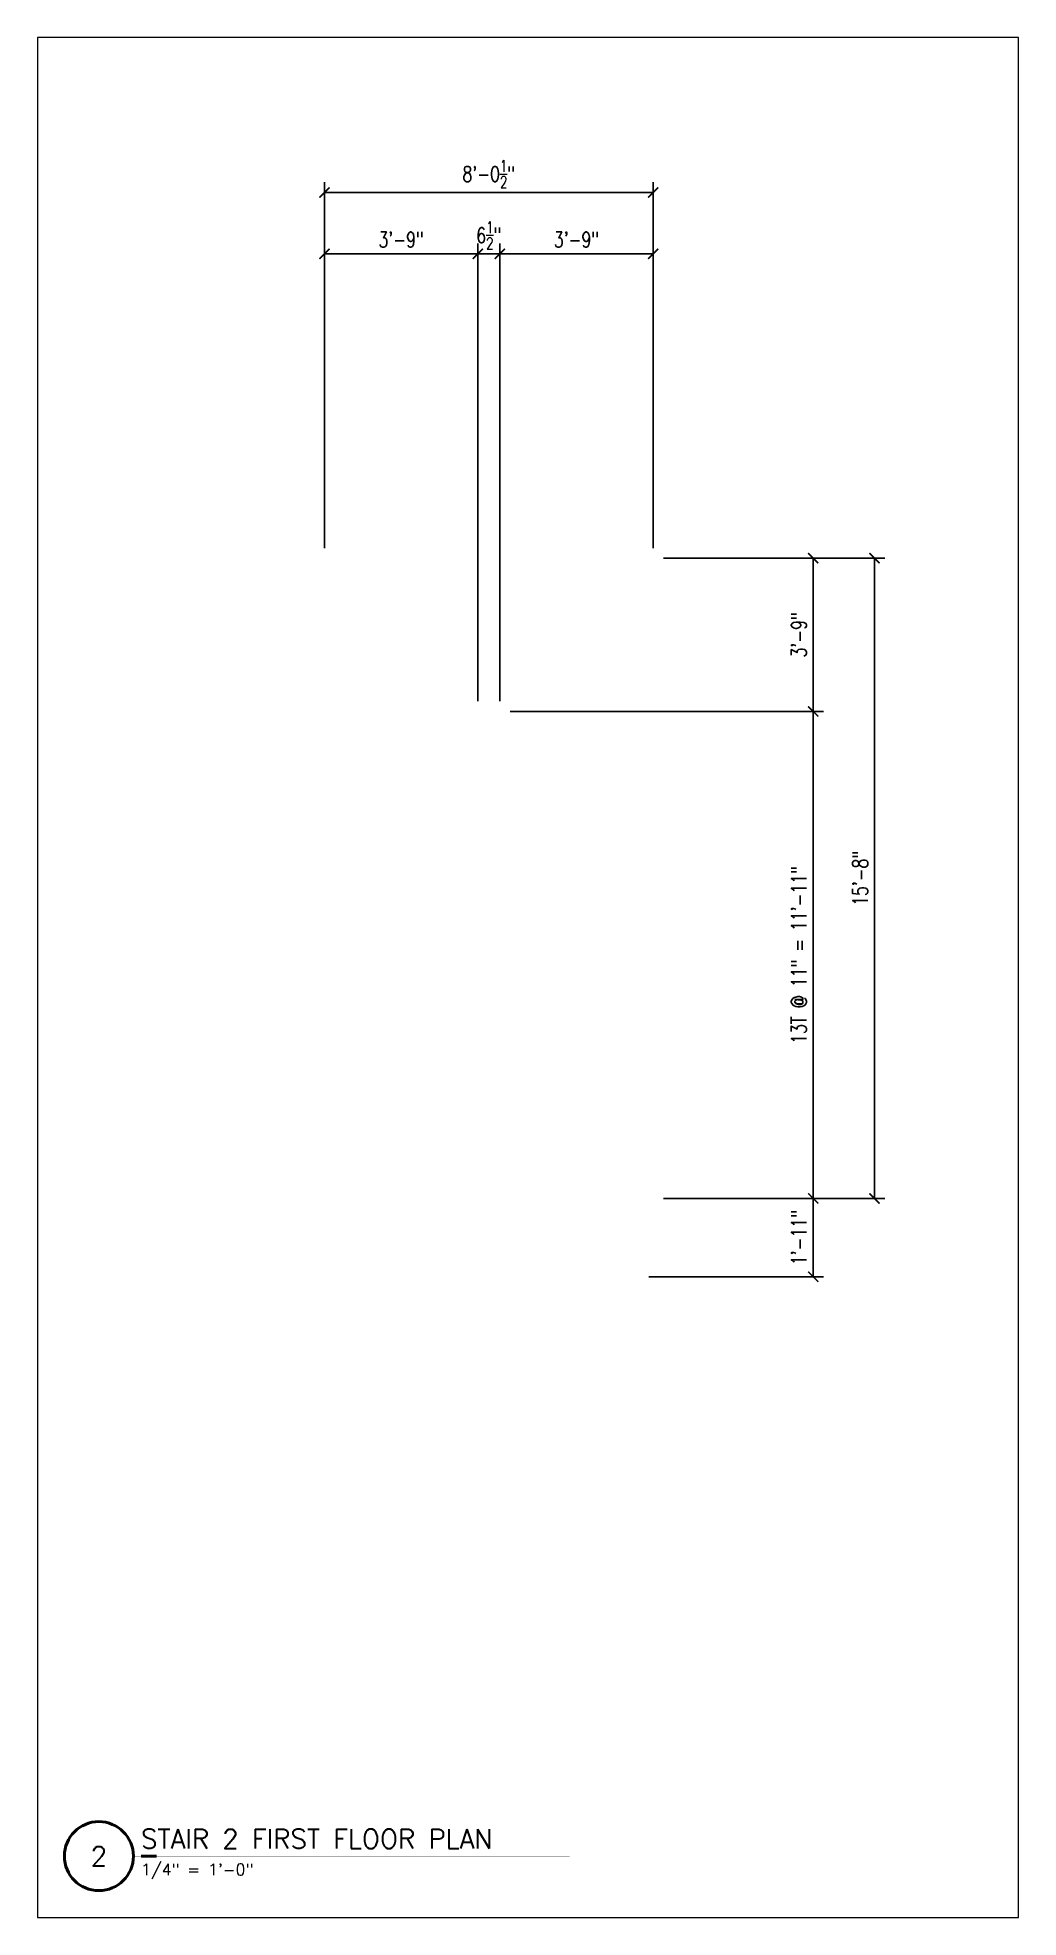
# Model space of a CAD drawing. Header units: inches. Extents: x 267 to 2136, y 549 to 1290.
# Drawn here: x 1848 to 2136, y 549 to 1101 of the extents above; entities that cross this region are included whole.
import ezdxf
from ezdxf.enums import TextEntityAlignment as Align

# ---------------------------------------------------------------- set-up
doc = ezdxf.new("R2010")
doc.units = ezdxf.units.IN
doc.header["$LTSCALE"] = 0.5
doc.header["$MEASUREMENT"] = 0
doc.layers.get('0').update_dxf_attribs({"lineweight": 18})
doc.layers.get('Defpoints').update_dxf_attribs({"color": 140, "lineweight": 18})
doc.layers.add('A-Anno-Dims', color=211, linetype='Continuous', lineweight=18)
doc.layers.add('G-Anno-Ttlb', color=213, linetype='Continuous', lineweight=50)
doc.layers.add('A-Anno-Titl-Nplt', color=140, linetype='Continuous', lineweight=18, plot=False)
doc.styles.add('Arch-Dim', font='romans.shx', dxfattribs={"width": 0.75})
doc.styles.add('RomanS', font='romans.shx')
doc.dimstyles.new('Aec-Arch-I-96', dxfattribs={"dimscale": 96, "dimtxt": 0.09375, "dimasz": 0.0625, "dimexe": 0.0625, "dimexo": 0.0625, "dimgap": 0.03125, "dimtad": 1, "dimdec": 4, "dimzin": 3, "dimdsep": 46, "dimlunit": 4, "dimtxsty": 'Arch-Dim', "dimblk": 'ARCHTICK', "dimcen": 0.09375, "dimazin": 2, "dimtfac": 0.75, "dimtdec": 4, "dimtix": 1, "dimtmove": 2, "dimatfit": 2, "dimfxl": 1, "dimtolj": 1, "dimtzin": 0, "dimarcsym": 0})

msp = doc.modelspace()

# ---------------------------------------------------------------- blocks, each defined once
blk = doc.blocks.new('Anno_Title_A1')
at = {"color": 0, "linetype": 'ByBlock', "lineweight": -2}
blk.add_circle((0, 0), 2.25, dxfattribs=at)
blk.add_circle((0, 0), 2.25, dxfattribs=at)
at = {"color": 0, "linetype": 'ByBlock', "lineweight": -2, "style": 'RomanS'}
blk.add_attdef('NUMBER', text='', height=1.25, dxfattribs=at).set_placement((0, 0), align=Align.MIDDLE)
blk = doc.blocks.new('Anno_Title_T1')
at = {"color": 0, "linetype": 'ByBlock', "lineweight": -2}
blk.add_lwpolyline([(2.75, 0), (3.75, 0)], dxfattribs=at)
at = {"color": 0, "linetype": 'ByBlock', "lineweight": -2, "style": 'RomanS'}
blk.add_attdef('TITLE', (2.75, 0.5), '', height=1.25, dxfattribs=at)
blk.add_attdef('SCALE', text='', height=0.75, dxfattribs=at).set_placement((2.75, -0.5), align=Align.TOP_LEFT)
blk = doc.blocks.new('_ArchTick')
at = {"color": 0, "linetype": 'ByBlock', "const_width": 0.15}
blk.add_lwpolyline([(-0.5, -0.5), (0.5, 0.5)], dxfattribs=at)
blk = doc.blocks.new('*D22')
at = {"layer": 'A-Anno-Dims', "color": 0, "lineweight": -2, "transparency": 16777216}
for p, q in [((1932, 951.12), (1932, 1040.5)), ((1977, 906.12), (1977, 1040.5)), ((1932, 1037.5), (1977, 1037.5))]:
    blk.add_line(p, q, dxfattribs=at)
at = {"layer": 'Defpoints', "color": 0, "transparency": 16777216}
for p in [(1977, 1037.5), (1932, 948.12), (1977, 903.12)]:
    blk.add_point(p, dxfattribs=at)
at = {"layer": 'A-Anno-Dims', "color": 0, "lineweight": -2, "transparency": 16777216, "xscale": 3, "yscale": 3, "zscale": 3, "rotation": 180}
blk.add_blockref('_ArchTick', (1932, 1037.5), dxfattribs=at)
at = {"layer": 'A-Anno-Dims', "color": 0, "lineweight": -2, "transparency": 16777216, "xscale": 3, "yscale": 3, "zscale": 3}
blk.add_blockref('_ArchTick', (1977, 1037.5), dxfattribs=at)
at = {"layer": 'A-Anno-Dims', "color": 0, "transparency": 16777216, "insert": (1954.5, 1041.68), "char_height": 4.5, "attachment_point": 5, "style": 'Arch-Dim'}
blk.add_mtext('\\A1;3\'-9"', dxfattribs=at)
blk = doc.blocks.new('*D23')
at = {"layer": 'A-Anno-Dims', "color": 0, "lineweight": -2, "transparency": 16777216}
for p, q in [((1977, 906.125), (1977, 1040.5)), ((1983.5, 906.125), (1983.5, 1040.5)), ((1977, 1037.5), (1974, 1037.5)), ((1977, 1037.5), (1983.5, 1037.5)), ((1983.5, 1037.5), (1986.5, 1037.5))]:
    blk.add_line(p, q, dxfattribs=at)
at = {"layer": 'Defpoints', "color": 0, "transparency": 16777216}
for p in [(1983.5, 1037.5), (1977, 903.125), (1983.5, 903.125)]:
    blk.add_point(p, dxfattribs=at)
at = {"layer": 'A-Anno-Dims', "color": 0, "lineweight": -2, "transparency": 16777216, "xscale": 3, "yscale": 3, "zscale": 3}
blk.add_blockref('_ArchTick', (1977, 1037.5), dxfattribs=at)
at = {"layer": 'A-Anno-Dims', "color": 0, "lineweight": -2, "transparency": 16777216, "xscale": 3, "yscale": 3, "zscale": 3, "rotation": 180}
blk.add_blockref('_ArchTick', (1983.5, 1037.5), dxfattribs=at)
at = {"layer": 'A-Anno-Dims', "color": 0, "transparency": 16777216, "insert": (1980.25, 1042.9375), "char_height": 4.5, "attachment_point": 5, "style": 'Arch-Dim'}
blk.add_mtext('\\A1;6{\\H0.750000x;\\S1/2;}"', dxfattribs=at)
blk = doc.blocks.new('*D24')
at = {"layer": 'A-Anno-Dims', "color": 0, "lineweight": -2, "transparency": 16777216}
for p, q in [((1983.5, 906.12), (1983.5, 1040.5)), ((2028.5, 951.12), (2028.5, 1040.5)), ((1983.5, 1037.5), (2028.5, 1037.5))]:
    blk.add_line(p, q, dxfattribs=at)
at = {"layer": 'Defpoints', "color": 0, "transparency": 16777216}
for p in [(2028.5, 1037.5), (2028.5, 948.12), (1983.5, 903.12)]:
    blk.add_point(p, dxfattribs=at)
at = {"layer": 'A-Anno-Dims', "color": 0, "lineweight": -2, "transparency": 16777216, "xscale": 3, "yscale": 3, "zscale": 3, "rotation": 180}
blk.add_blockref('_ArchTick', (1983.5, 1037.5), dxfattribs=at)
at = {"layer": 'A-Anno-Dims', "color": 0, "lineweight": -2, "transparency": 16777216, "xscale": 3, "yscale": 3, "zscale": 3}
blk.add_blockref('_ArchTick', (2028.5, 1037.5), dxfattribs=at)
at = {"layer": 'A-Anno-Dims', "color": 0, "transparency": 16777216, "insert": (2006, 1041.68), "char_height": 4.5, "attachment_point": 5, "style": 'Arch-Dim'}
blk.add_mtext('\\A1;3\'-9"', dxfattribs=at)
blk = doc.blocks.new('*D25')
at = {"layer": 'A-Anno-Dims', "color": 0, "lineweight": -2, "transparency": 16777216}
for p, q in [((1932, 951.125), (1932, 1058.5)), ((1932, 1055.5), (2028.5, 1055.5)), ((2028.5, 951.125), (2028.5, 1058.5))]:
    blk.add_line(p, q, dxfattribs=at)
at = {"layer": 'Defpoints', "color": 0, "transparency": 16777216}
for p in [(2028.5, 1055.5), (1932, 948.125), (2028.5, 948.125)]:
    blk.add_point(p, dxfattribs=at)
at = {"layer": 'A-Anno-Dims', "color": 0, "lineweight": -2, "transparency": 16777216, "xscale": 3, "yscale": 3, "zscale": 3, "rotation": 180}
blk.add_blockref('_ArchTick', (1932, 1055.5), dxfattribs=at)
at = {"layer": 'A-Anno-Dims', "color": 0, "lineweight": -2, "transparency": 16777216, "xscale": 3, "yscale": 3, "zscale": 3}
blk.add_blockref('_ArchTick', (2028.5, 1055.5), dxfattribs=at)
at = {"layer": 'A-Anno-Dims', "color": 0, "transparency": 16777216, "insert": (1980.25, 1060.9375), "char_height": 4.5, "attachment_point": 5, "style": 'Arch-Dim'}
blk.add_mtext('\\A1;8\'-0{\\H0.750000x;\\S1/2;}"', dxfattribs=at)
blk = doc.blocks.new('*D26')
at = {"layer": 'A-Anno-Dims', "color": 0, "lineweight": -2, "transparency": 16777216}
for p, q in [((2031.5, 948.12), (2078.5, 948.12)), ((2075.5, 948.12), (2075.5, 903.12)), ((1986.5, 903.12), (2078.5, 903.12))]:
    blk.add_line(p, q, dxfattribs=at)
at = {"layer": 'Defpoints', "color": 0, "transparency": 16777216}
for p in [(2028.5, 948.12), (1983.5, 903.12), (2075.5, 903.12)]:
    blk.add_point(p, dxfattribs=at)
at = {"layer": 'A-Anno-Dims', "color": 0, "lineweight": -2, "transparency": 16777216, "xscale": 3, "yscale": 3, "zscale": 3}
for p, rotation in [((2075.5, 948.12), 90), ((2075.5, 903.12), 270)]:
    blk.add_blockref('_ArchTick', p, dxfattribs=dict(at, rotation=rotation))
at = {"layer": 'A-Anno-Dims', "color": 0, "transparency": 16777216, "insert": (2071.32, 925.62), "char_height": 4.5, "attachment_point": 5, "rotation": 90, "style": 'Arch-Dim'}
blk.add_mtext('\\A1;3\'-9"', dxfattribs=at)
blk = doc.blocks.new('*D27')
at = {"layer": 'A-Anno-Dims', "color": 0, "lineweight": -2, "transparency": 16777216}
for p, q in [((1986.5, 903.12), (2078.5, 903.12)), ((2075.5, 903.12), (2075.5, 760.12)), ((2031.5, 760.12), (2078.5, 760.12))]:
    blk.add_line(p, q, dxfattribs=at)
at = {"layer": 'Defpoints', "color": 0, "transparency": 16777216}
for p in [(1983.5, 903.12), (2028.5, 760.12), (2075.5, 760.12)]:
    blk.add_point(p, dxfattribs=at)
at = {"layer": 'A-Anno-Dims', "color": 0, "lineweight": -2, "transparency": 16777216, "xscale": 3, "yscale": 3, "zscale": 3}
for p, rotation in [((2075.5, 903.12), 90), ((2075.5, 760.12), 270)]:
    blk.add_blockref('_ArchTick', p, dxfattribs=dict(at, rotation=rotation))
at = {"layer": 'A-Anno-Dims', "color": 0, "transparency": 16777216, "insert": (2071.32, 831.62), "char_height": 4.5, "attachment_point": 5, "rotation": 90, "style": 'Arch-Dim'}
blk.add_mtext('\\A1;13T @ 11" = 11\'-11"', dxfattribs=at)
blk = doc.blocks.new('*D28')
at = {"layer": 'A-Anno-Dims', "color": 0, "lineweight": -2, "transparency": 16777216}
for p, q in [((2031.5, 760.12), (2078.5, 760.12)), ((2075.5, 760.12), (2075.5, 737.12)), ((2027.25, 737.12), (2078.5, 737.12))]:
    blk.add_line(p, q, dxfattribs=at)
at = {"layer": 'Defpoints', "color": 0, "transparency": 16777216}
for p in [(2028.5, 760.12), (2024.25, 737.12), (2075.5, 737.12)]:
    blk.add_point(p, dxfattribs=at)
at = {"layer": 'A-Anno-Dims', "color": 0, "lineweight": -2, "transparency": 16777216, "xscale": 3, "yscale": 3, "zscale": 3}
for p, rotation in [((2075.5, 760.12), 90), ((2075.5, 737.12), 270)]:
    blk.add_blockref('_ArchTick', p, dxfattribs=dict(at, rotation=rotation))
at = {"layer": 'A-Anno-Dims', "color": 0, "transparency": 16777216, "insert": (2071.32, 748.62), "char_height": 4.5, "attachment_point": 5, "rotation": 90, "style": 'Arch-Dim'}
blk.add_mtext('\\A1;1\'-11"', dxfattribs=at)
blk = doc.blocks.new('*D29')
at = {"layer": 'A-Anno-Dims', "color": 0, "lineweight": -2, "transparency": 16777216}
for p, q in [((2031.5, 948.12), (2096.5, 948.12)), ((2093.5, 760.12), (2093.5, 948.12)), ((2031.5, 760.12), (2096.5, 760.12))]:
    blk.add_line(p, q, dxfattribs=at)
at = {"layer": 'Defpoints', "color": 0, "transparency": 16777216}
for p in [(2028.5, 948.12), (2093.5, 948.12), (2028.5, 760.12)]:
    blk.add_point(p, dxfattribs=at)
at = {"layer": 'A-Anno-Dims', "color": 0, "lineweight": -2, "transparency": 16777216, "xscale": 3, "yscale": 3, "zscale": 3}
for p, rotation in [((2093.5, 948.12), 90), ((2093.5, 760.12), 270)]:
    blk.add_blockref('_ArchTick', p, dxfattribs=dict(at, rotation=rotation))
at = {"layer": 'A-Anno-Dims', "color": 0, "transparency": 16777216, "insert": (2089.32, 854.12), "char_height": 4.5, "attachment_point": 5, "rotation": 90, "style": 'Arch-Dim'}
blk.add_mtext('\\A1;15\'-8"', dxfattribs=at)

# ---------------------------------------------------------------- dimensions: what is measured, and where the dimension line sits
at = {"layer": 'A-Anno-Dims'}
for base, p1, p2, picture, middle in [((2028.5, 1055.5), (1932, 948.125), (2028.5, 948.125), '*D25', (1980.25, 1060.9375)), ((1977, 1037.5), (1932, 948.125), (1977, 903.125), '*D22', (1954.5, 1041.67857)), ((1983.5, 1037.5), (1977, 903.125), (1983.5, 903.125), '*D23', (1980.25, 1042.9375)), ((2028.5, 1037.5), (1983.5, 903.125), (2028.5, 948.125), '*D24', (2006, 1041.67857))]:
    dim = msp.add_linear_dim(base=base, p1=p1, p2=p2, dimstyle='Aec-Arch-I-96', override={"dimscale": 48}, dxfattribs=at)
    dim.commit()
    dim.dimension.update_dxf_attribs({"geometry": picture, "text_midpoint": middle})
for base, p1, p2, picture, middle in [((2075.5, 903.125), (2028.5, 948.125), (1983.5, 903.125), '*D26', (2071.32143, 925.625)), ((2093.5, 948.125), (2028.5, 760.125), (2028.5, 948.125), '*D29', (2089.32143, 854.125)), ((2075.5, 737.125), (2028.5, 760.125), (2024.25, 737.125), '*D28', (2071.32143, 748.625))]:
    dim = msp.add_linear_dim(base=base, p1=p1, p2=p2, angle=90, dimstyle='Aec-Arch-I-96', override={"dimscale": 48}, dxfattribs=at)
    dim.commit()
    dim.dimension.update_dxf_attribs({"geometry": picture, "text_midpoint": middle})
dim = msp.add_linear_dim(base=(2075.5, 760.125), p1=(1983.5, 903.125), p2=(2028.5, 760.125), angle=90, text='13T @ 11" = 11\'-11"', dimstyle='Aec-Arch-I-96', override={"dimscale": 48}, dxfattribs=at)
dim.commit()
dim.dimension.update_dxf_attribs({"geometry": '*D27', "text_midpoint": (2071.32143, 831.625)})

# ---------------------------------------------------------------- linework, layer by layer
at = {"layer": 'A-Anno-Titl-Nplt'}
msp.add_lwpolyline([(1847.75, 549), (2135.75, 549), (2135.75, 1101), (1847.75, 1101)], close=True, dxfattribs=at)
at = {"layer": 'G-Anno-Ttlb'}
msp.add_lwpolyline([(1875.875, 567, 0.1125, 0.1125, 0), (2004, 567, 0.1125, 0.1125, 0)], format="xyseb", dxfattribs=at)

# ---------------------------------------------------------------- block references
ref = msp.add_blockref('Anno_Title_A1', (1865.75, 567), dxfattribs=dict(at, xscale=4.5, yscale=4.5, zscale=4.5))
ref.add_attrib('NUMBER', '2', dxfattribs={"layer": '0', "color": 0, "linetype": 'ByBlock', "lineweight": -2, "height": 5.625, "style": 'Arch-Dim'}).set_placement((1865.75, 567), align=Align.MIDDLE)
ref = msp.add_blockref('Anno_Title_T1', (1865.75, 567), dxfattribs=dict(at, xscale=4.5, yscale=4.5, zscale=4.5))
ref.add_attrib('SCALE', '1/4" = 1\'-0"', dxfattribs={"layer": '0', "color": 0, "linetype": 'ByBlock', "lineweight": -2, "height": 3.375, "style": 'Arch-Dim'}).set_placement((1878.125, 564.75), align=Align.TOP_LEFT)
ref.add_attrib('TITLE', 'STAIR 2 FIRST FLOOR PLAN', (1878.125, 569.25), dxfattribs={"layer": '0', "color": 0, "linetype": 'ByBlock', "lineweight": -2, "height": 5.625, "style": 'Arch-Dim'})

msp.set_redraw_order([(e.dxf.handle, doc.entitydb.next_handle()) for e in msp.query("TEXT MTEXT ATTDEF DIMENSION ARC_DIMENSION")])  # texts and dimensions are drawn at this point

doc.saveas('drawing.dxf')
